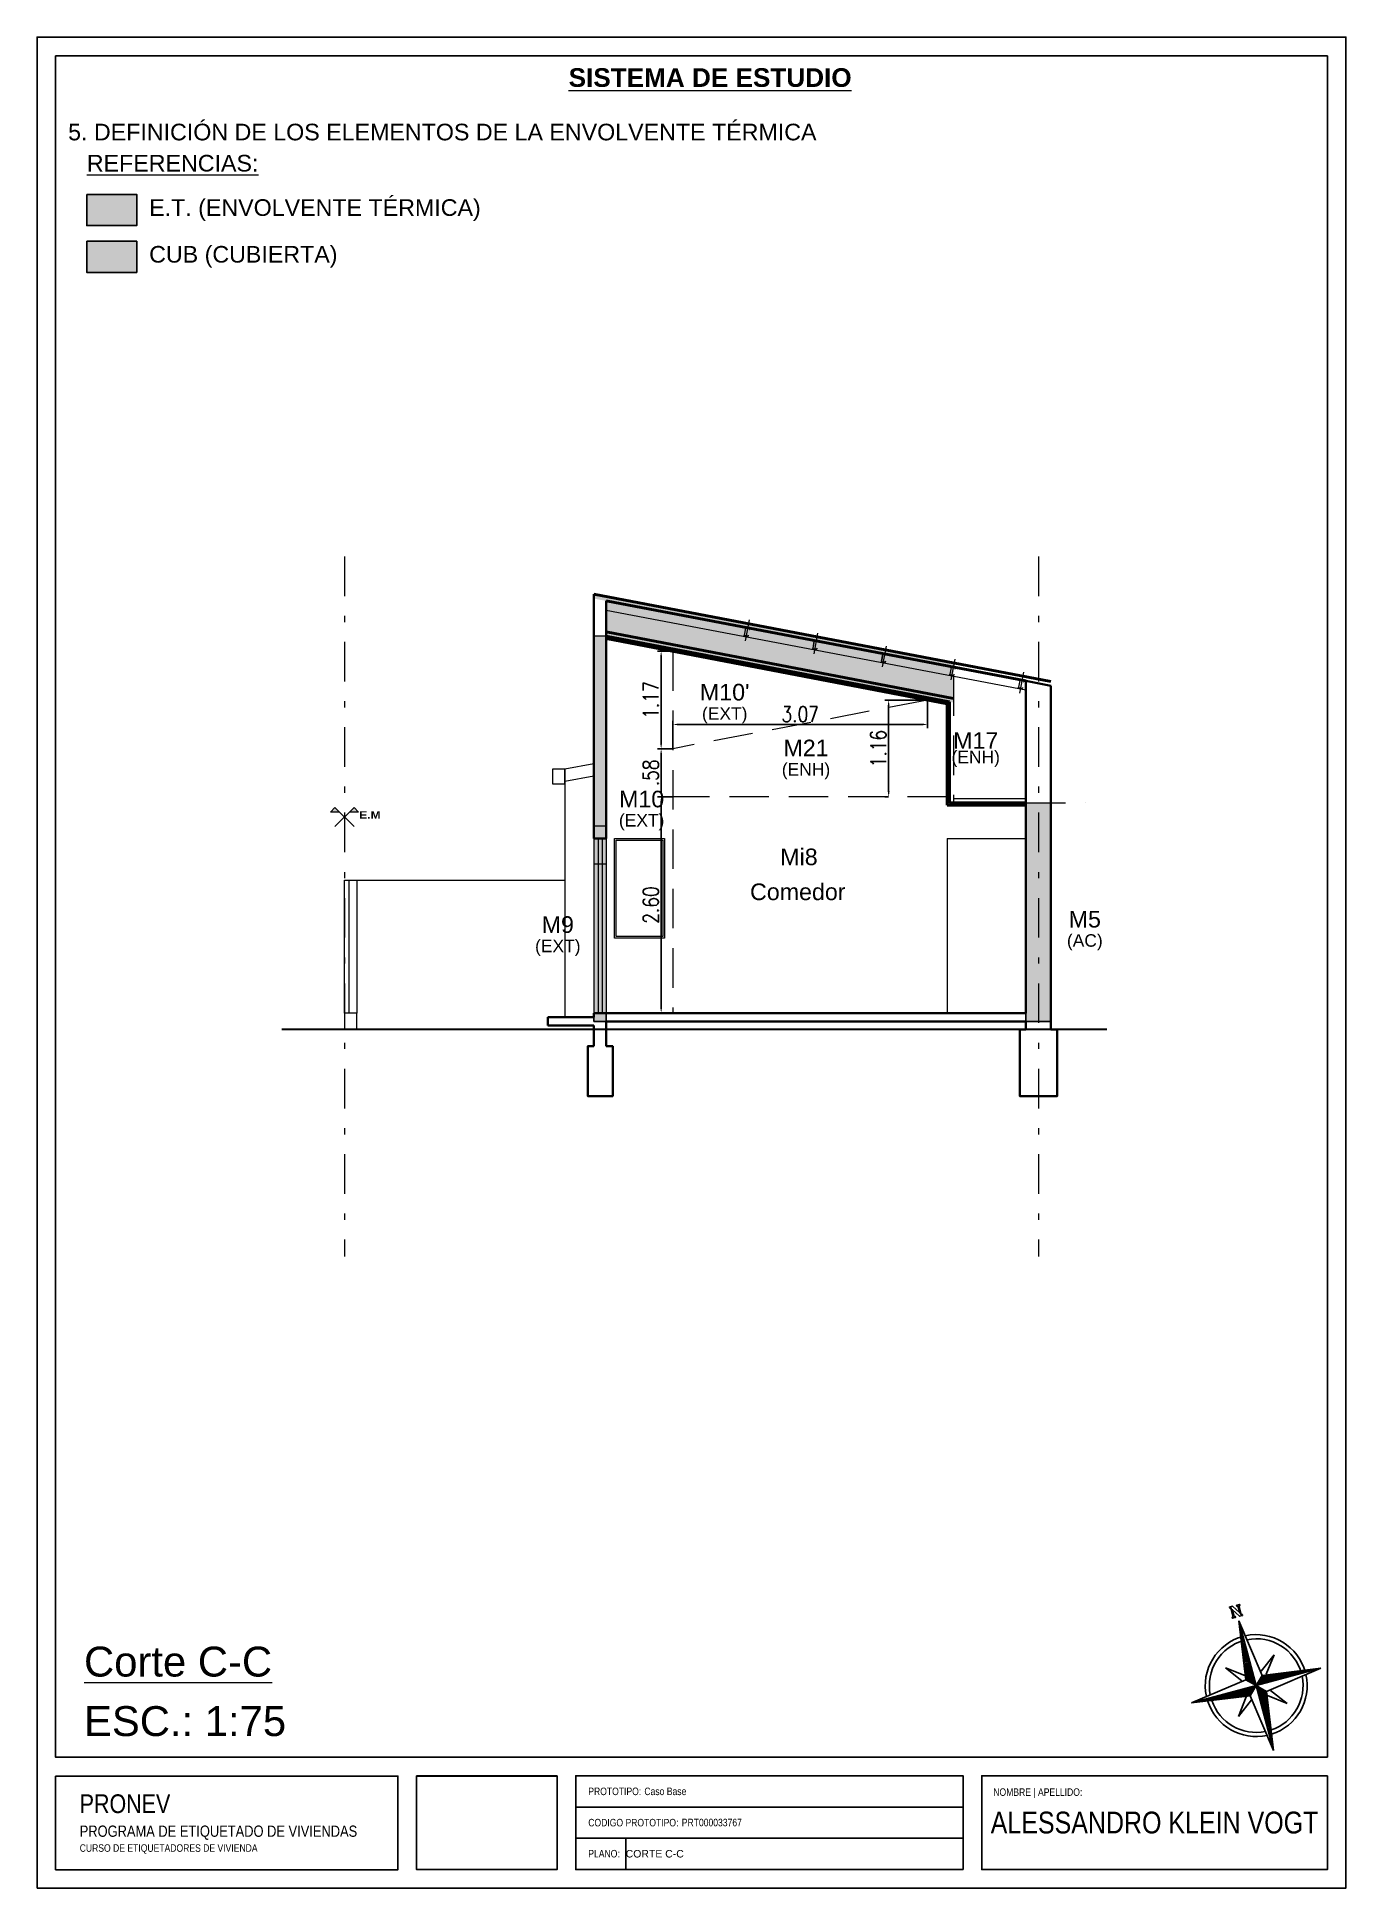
# Model space of a CAD drawing. Header units: millimetres. Extents: x 2761 to 3221, y 1635 to 1962.
# Drawn here: x 2967.78 to 2988.78, y 1773.07 to 1802.77 of the extents above; entities that cross this region are included whole.
import ezdxf
from ezdxf.enums import TextEntityAlignment as Align

# ---------------------------------------------------------------- set-up
doc = ezdxf.new("R2010")
doc.units = ezdxf.units.MM
doc.linetypes.add('DASHDOT', pattern=[25.4, 12.7, -6.35, 0, -6.35])
doc.linetypes.add('DASHED', pattern=[19.05, 12.7, -6.35])
doc.layers.get('Defpoints').update_dxf_attribs({"lineweight": 5})
for name, color, linetype, lineweight in [('Aberturas', 239, 'Continuous', 18), ('Cotas', 8, 'Continuous', 15), ('Detalles', 3, 'Continuous', 15), ('Ejes', 3, 'DASHDOT', 13), ('Muros', 6, 'Continuous', 50), ('Muros de la envolvente térmica', 5, 'Continuous', 15), ('Textos', 3, 'Continuous', 9), ('Vistas', 1, 'Continuous', 20)]:
    doc.layers.add(name, color=color, linetype=linetype, lineweight=lineweight)
doc.layers.add('Cubiertas de la envolvente térmica', color=7, linetype='Continuous', lineweight=15, true_color=0xe69138)
doc.layers.add('No View', color=70, linetype='Continuous', plot=False)
doc.styles.add('cotas', font='romans.shx', dxfattribs={"width": 0.8})
doc.styles.get("Standard").update_dxf_attribs({"font": 'arial.ttf'})
doc.dimstyles.new('Esc 1-75', dxfattribs={"dimtxt": 0.25, "dimasz": 0.09, "dimexe": 0.06, "dimexo": 0, "dimgap": 0.04, "dimtad": 1, "dimlfac": 0.75, "dimzin": 4, "dimdsep": 46, "dimtxsty": 'cotas', "dimcen": 2.5, "dimclrd": 7, "dimclre": 7, "dimclrt": 256, "dimaunit": 1, "dimadec": 0, "dimazin": 0, "dimtfac": 1, "dimtmove": 1, "dimatfit": 3, "dimfxl": 0.06, "dimarcsym": 0})
picture_1 = doc.add_image_def('image1.png', size_in_pixel=(356, 237))

msp = doc.modelspace()

# ---------------------------------------------------------------- texts
at = {"lineweight": 0, "insert": (2977.227, 1773.62), "char_height": 0.1202, "attachment_point": 4, "line_spacing_factor": 0.999934}
msp.add_mtext('{\\C7;CORTE C-C}', dxfattribs=at)
at = {"layer": 'Textos', "color": 7, "lineweight": 20}
for s, height, p in [("M10'", 0.2667, (2978.816, 1792.126)), ('(EXT)', 0.2, (2978.816, 1791.817)), ('M17', 0.2667, (2982.843, 1791.35)), ('M21', 0.2667, (2980.12, 1791.23)), ('(ENH)', 0.2, (2982.843, 1791.119)), ('(ENH)', 0.2, (2980.12, 1790.921)), ('M10', 0.2667, (2977.483, 1790.411)), ('(EXT)', 0.2, (2977.483, 1790.103)), ('Mi8', 0.2667, (2980.007, 1789.483)), ('M9', 0.2667, (2976.138, 1788.396)), ('M5', 0.2667, (2984.593, 1788.483)), ('(EXT)', 0.2, (2976.138, 1788.087)), ('(AC)', 0.2, (2984.593, 1788.175))]:
    msp.add_text(s, height=height, dxfattribs=at).set_placement(p, align=Align.CENTER)
at = {"layer": 'Textos', "color": 7}
for s, insert, char_height, width, attachment_point in [('{\\fArial|b1|i0|c0|p34;\\LSISTEMA DE ESTUDIO}', (2978.582, 1802.119), 0.3, 13.77599, 5), ('5. DEFINICIÓN DE LOS ELEMENTOS DE LA ENVOLVENTE TÉRMICA', (2968.282, 1801.245), 0.2667, 13.77599, 4), ('{\\LREFERENCIAS:}', (2968.582, 1800.745), 0.2667, 13.77599, 4), ('E.T. (ENVOLVENTE TÉRMICA)', (2969.582, 1799.995), 0.2667, 13.77599, 4), ('CUB (CUBIERTA)', (2969.582, 1799.245), 0.2667, 13.77599, 4), ('{\\LCorte C-C}', (2968.537, 1776.944), 0.48, 9.84104, 1), ('ESC.: 1:75', (2968.537, 1775.989), 0.48, 9.84104, 1)]:
    msp.add_mtext(s, dxfattribs=dict(at, insert=insert, char_height=char_height, width=width, attachment_point=attachment_point))
at = {"layer": 'Textos', "color": 9, "true_color": 0xc7c8ca, "insert": (2973.294, 1790.349), "char_height": 0.12, "width": 1.6878, "attachment_point": 3}
msp.add_mtext('{\\fArial Black|b0|i0|c0|p34;E.M}', dxfattribs=at)
at = {"layer": 'Textos', "color": 7, "lineweight": 20, "insert": (2980.754, 1789.189), "char_height": 0.26666, "width": 1.96718, "attachment_point": 3}
msp.add_mtext('{\\fArial|b0|i0|c0|p34;Comedor}', dxfattribs=at)

# ---------------------------------------------------------------- blocks, each defined once
blk = doc.blocks.new('PCF C N10')
at = {"color": 0}
for p, q in [((-0.025, 0.008), (-0.025, 0.092)), ((-0.023, 0.008), (-0.023, 0.092)), ((0.017, 0.1), (-0.017, 0.1)), ((0.017, 0.098), (-0.017, 0.098)), ((0.017, 0.002), (-0.017, 0.002)), ((0.017, 0), (-0.017, 0)), ((0.023, 0.085), (0.023, 0.092)), ((0.023, 0.085), (0.025, 0.085)), ((0.023, 0.008), (0.023, 0.015)), ((0.023, 0.015), (0.025, 0.015)), ((0.025, 0.085), (0.025, 0.092)), ((0.025, 0.008), (0.025, 0.015))]:
    blk.add_line(p, q, dxfattribs=at)
for centre, radius, start, end in [((-0.017, 0.092), 0.008, 90, 180), ((-0.017, 0.008), 0.008, 180, 270), ((-0.017, 0.092), 0.006, 90, 180), ((-0.017, 0.008), 0.006, 180, 270), ((0.017, 0.092), 0.008, 360, 90), ((0.017, 0.092), 0.006, 360, 90), ((0.017, 0.008), 0.008, 270, 360), ((0.017, 0.008), 0.006, 270, 360)]:
    blk.add_arc(centre, radius, start, end, dxfattribs=at)
blk = doc.blocks.new('*D319')
at = {"layer": 'Cotas', "color": 7, "lineweight": -2, "transparency": 16777216}
for p, q in [((2977.983, 1792.915), (2977.736, 1792.915)), ((2977.796, 1791.441), (2977.796, 1792.825)), ((2977.983, 1791.351), (2977.736, 1791.351))]:
    blk.add_line(p, q, dxfattribs=at)
at = {"layer": 'Cotas', "color": 7, "transparency": 16777216}
for points in [[(2977.781, 1792.825), (2977.811, 1792.825), (2977.796, 1792.915)], [(2977.781, 1791.441), (2977.811, 1791.441), (2977.796, 1791.351)]]:
    blk.add_solid(points, dxfattribs=at)
at = {"layer": 'Defpoints', "color": 0, "transparency": 16777216}
for p in [(2977.796, 1792.915), (2977.983, 1792.915), (2977.983, 1791.351)]:
    blk.add_point(p, dxfattribs=at)
at = {"layer": 'Cotas', "transparency": 16777216, "insert": (2977.631, 1792.133), "char_height": 0.25, "attachment_point": 5, "rotation": 90, "style": 'cotas'}
blk.add_mtext('1.17', dxfattribs=at)
blk = doc.blocks.new('*D320')
at = {"layer": 'Cotas', "color": 7, "lineweight": -2, "transparency": 16777216}
for p, q in [((2982.071, 1792.13), (2982.071, 1791.681)), ((2977.983, 1791.351), (2977.983, 1791.801)), ((2978.073, 1791.741), (2981.981, 1791.741))]:
    blk.add_line(p, q, dxfattribs=at)
at = {"layer": 'Cotas', "color": 7, "transparency": 16777216}
for points in [[(2978.073, 1791.756), (2978.073, 1791.726), (2977.983, 1791.741)], [(2981.981, 1791.756), (2981.981, 1791.726), (2982.071, 1791.741)]]:
    blk.add_solid(points, dxfattribs=at)
at = {"layer": 'Defpoints', "color": 0, "transparency": 16777216}
for p in [(2982.071, 1792.13), (2982.071, 1791.741), (2977.983, 1791.351)]:
    blk.add_point(p, dxfattribs=at)
at = {"layer": 'Cotas', "transparency": 16777216, "insert": (2980.027, 1791.906), "char_height": 0.25, "attachment_point": 5, "style": 'cotas'}
blk.add_mtext('3.07', dxfattribs=at)
blk = doc.blocks.new('Rotulo-PRONEV')
at = {"ltscale": 4}
for p, q in [((14.857, 1.299), (8.644, 1.299)), ((14.857, 0.801), (8.644, 0.801))]:
    blk.add_line(p, q, dxfattribs=at)
for points in [[(20.701, 2.099), (0.299, 2.099), (0.299, 29.398), (20.701, 29.398)], [(0.299, 1.797), (5.789, 1.797), (5.789, 0.294), (0.299, 0.294)], [(14.857, 0.296), (8.644, 0.296), (8.644, 1.8), (14.857, 1.8)], [(20.701, 1.8), (15.156, 1.8), (15.156, 0.296), (20.701, 0.296)]]:
    blk.add_lwpolyline(points, close=True, dxfattribs=at)
at = {"layer": 'No View'}
blk.add_line((9.444, 0.801), (9.444, 0.296), dxfattribs=at)
for points in [[(0, 0), (21, 0), (21, 29.7), (0, 29.7)], [(6.088, 1.793), (8.345, 1.793), (8.345, 0.298), (6.088, 0.298)]]:
    blk.add_lwpolyline(points, close=True, dxfattribs=at)
at = {"lineweight": 0, "insert": (0.685, 1.503), "char_height": 0.1803, "width": 5.63699, "attachment_point": 1, "line_spacing_factor": 0.999934}
blk.add_mtext('{\\fArial Narrow|b0|i0|c0|p34;\\H1.66667x;PRONEV\\P\\H0.6x;PROGRAMA DE ETIQUETADO DE VIVIENDAS \\P\\H0.66667x;CURSO DE ETIQUETADORES DE VIVIENDA}', dxfattribs=at)
at = {"lineweight": 0, "line_spacing_factor": 0.999934}
for s, insert, char_height, attachment_point in [('{\\fArial Narrow|b0|i0|c0|p34;PROTOTIPO:}', (8.844, 1.55), 0.1202, 4), ('{\\fArial Narrow|b0|i0|c0|p34;Caso Base}', (9.744, 1.55), 0.1202, 4), ('{\\fArial Narrow|b0|i0|c0|p34;NOMBRE | APELLIDO:}', (15.342, 1.599), 0.1202, 1), ('{\\fArial Narrow|b0|i0|c0|p34;ALESSANDRO KLEIN VOGT}', (17.929, 1.048), 0.35, 5), ('{\\fArial Narrow|b0|i0|c0|p34;CODIGO PROTOTIPO}:', (8.844, 1.048), 0.1202, 4), ('{\\fArial Narrow|b0|i0|c0|p34;PRT000033767}', (10.344, 1.05), 0.1202, 4), ('{\\fArial Narrow|b0|i0|c0|p34;PLANO}:', (8.844, 0.55), 0.1202, 4)]:
    blk.add_mtext(s, dxfattribs=dict(at, insert=insert, char_height=char_height, attachment_point=attachment_point))
image = blk.add_image(picture_1, insert=(6.088, 0.298), size_in_units=(2.257, 1.502))
image.dxf.flags = 7
blk = doc.blocks.new('*X5')
at = {"color": 0, "linetype": 'ByBlock'}
for p, q in [((-217.53, 160.5), (-217.53, 160.5)), ((-217.52, 160.498), (-217.52, 160.5)), ((-217.51, 160.497), (-217.51, 160.5)), ((-217.5, 160.496), (-217.5, 160.5)), ((-217.49, 160.494), (-217.49, 160.5)), ((-217.48, 160.493), (-217.48, 160.5)), ((-217.47, 160.491), (-217.47, 160.5)), ((-217.46, 160.49), (-217.46, 160.5)), ((-217.45, 160.488), (-217.45, 160.5)), ((-217.44, 160.487), (-217.44, 160.5)), ((-217.43, 160.486), (-217.43, 160.5)), ((-217.42, 160.484), (-217.42, 160.5)), ((-217.41, 160.483), (-217.41, 160.5)), ((-217.4, 160.481), (-217.4, 160.5)), ((-217.39, 160.48), (-217.39, 160.5)), ((-217.38, 160.478), (-217.38, 160.5)), ((-217.37, 160.477), (-217.37, 160.5)), ((-217.36, 160.476), (-217.36, 160.5)), ((-217.35, 160.474), (-217.35, 160.5)), ((-217.34, 160.473), (-217.34, 160.5)), ((-217.33, 160.471), (-217.33, 160.5)), ((-217.32, 160.47), (-217.32, 160.5)), ((-217.31, 160.468), (-217.31, 160.5)), ((-217.3, 160.467), (-217.3, 160.5)), ((-217.29, 160.466), (-217.29, 160.5)), ((-217.28, 160.464), (-217.28, 160.5)), ((-217.27, 160.463), (-217.27, 160.5)), ((-217.26, 160.461), (-217.26, 160.5)), ((-217.25, 160.46), (-217.25, 160.5)), ((-217.24, 160.458), (-217.24, 160.5)), ((-217.23, 160.457), (-217.23, 160.5)), ((-217.22, 160.456), (-217.22, 160.5)), ((-217.21, 160.454), (-217.21, 160.5)), ((-217.2, 160.453), (-217.2, 160.5)), ((-217.19, 160.451), (-217.19, 160.5)), ((-217.18, 160.45), (-217.18, 160.5)), ((-217.17, 160.448), (-217.17, 160.5)), ((-217.16, 160.447), (-217.16, 160.5)), ((-217.15, 160.446), (-217.15, 160.5)), ((-217.14, 160.444), (-217.14, 160.5)), ((-217.13, 160.443), (-217.13, 160.5)), ((-217.12, 160.441), (-217.12, 160.5)), ((-217.11, 160.44), (-217.11, 160.5)), ((-217.1, 160.438), (-217.1, 160.5)), ((-217.09, 160.441), (-217.09, 160.5)), ((-217.08, 160.451), (-217.08, 160.5)), ((-217.07, 160.461), (-217.07, 160.5)), ((-217.06, 160.471), (-217.06, 160.5)), ((-217.05, 160.481), (-217.05, 160.5)), ((-217.04, 160.491), (-217.04, 160.5))]:
    blk.add_line(p, q, dxfattribs=at)
blk = doc.blocks.new('Sbpln014')
at = {"color": 0, "linetype": 'ByBlock'}
for p, q in [((-0.156, 0.156), (0, 1.25)), ((0, 1.25), (0.156, 0.156)), ((0, 1.25), (0, 0)), ((-0.234, 0.156), (-0.469, 0.469)), ((-0.469, 0.469), (-0.156, 0.234)), ((0.156, 0.234), (0.469, 0.469)), ((0.469, 0.469), (0.234, 0.156)), ((-1.25, 0), (-0.156, 0.156)), ((-0.156, -0.156), (-1.25, 0)), ((0, 0), (-1.25, 0)), ((-0.156, 0.156), (0, 0)), ((-0.156, -0.156), (0, 0)), ((0, 0), (0.156, 0.156)), ((0, 0), (0.156, -0.156)), ((0, 0), (0, -1.25)), ((1.25, 0), (0, 0)), ((0.156, 0.156), (1.25, 0)), ((-0.469, -0.469), (-0.234, -0.156)), ((-0.156, -0.234), (-0.469, -0.469)), ((0, -1.25), (-0.156, -0.156)), ((0.156, -0.156), (0, -1.25)), ((1.25, 0), (0.156, -0.156)), ((0.469, -0.469), (0.156, -0.234)), ((0.234, -0.156), (0.469, -0.469))]:
    blk.add_line(p, q, dxfattribs=at)
blk.add_lwpolyline([(1.348, 0.064), (1.348, 0.044), (1.328, 0.044), (1.328, 0.103), (1.348, 0.103), (1.348, 0.083), (1.523, 0.083), (1.523, 0.103), (1.543, 0.103), (1.543, 0.044), (1.387, -0.053), (1.523, -0.053), (1.523, -0.034), (1.543, -0.034), (1.543, -0.092), (1.523, -0.092), (1.523, -0.073), (1.348, -0.073), (1.348, -0.092), (1.328, -0.092), (1.328, -0.034), (1.484, 0.064), (1.348, 0.064)], dxfattribs=at)
for radius, start, end in [(0.95, 92.5891, 177.4109), (0.873, 93.5464, 176.4536), (0.95, 0, 87.4109), (0.873, 0, 86.4536), (0.95, 182.5891, 267.4109), (0.873, 183.5464, 266.4536), (0.95, 270, 357.4109), (0.873, 270, 356.4536)]:
    blk.add_arc((0, 0), radius, start, end, dxfattribs=at)
for p, xscale, yscale, zscale, rotation in [((-401.25, -542.578), 2.499999999999996, 2.499999999999996, 2.499999999999996, 270), ((-542.578, 401.25), 2.5, 2.5, 2.5, 180), ((401.25, 542.578), 2.5, 2.5, 2.5, 90)]:
    blk.add_blockref('*X5', p, dxfattribs=dict(at, xscale=xscale, yscale=yscale, zscale=zscale, rotation=rotation))
at = {"color": 0, "linetype": 'ByBlock', "xscale": 2.5, "yscale": 2.5, "zscale": 2.5}
blk.add_blockref('*X5', (542.578, -401.25), dxfattribs=at)
blk = doc.blocks.new('*D376')
at = {"layer": 'Cotas', "color": 7, "lineweight": -2, "transparency": 16777216}
for p, q in [((2982.071, 1792.13), (2981.386, 1792.13)), ((2981.446, 1792.04), (2981.446, 1790.667)), ((2981.446, 1790.577), (2981.386, 1790.577))]:
    blk.add_line(p, q, dxfattribs=at)
at = {"layer": 'Cotas', "color": 7, "transparency": 16777216}
for points in [[(2981.431, 1792.04), (2981.461, 1792.04), (2981.446, 1792.13)], [(2981.431, 1790.667), (2981.461, 1790.667), (2981.446, 1790.577)]]:
    blk.add_solid(points, dxfattribs=at)
at = {"layer": 'Defpoints', "color": 0, "transparency": 16777216}
for p in [(2982.071, 1792.13), (2981.446, 1790.577), (2981.446, 1790.577)]:
    blk.add_point(p, dxfattribs=at)
at = {"layer": 'Cotas', "transparency": 16777216, "insert": (2981.281, 1791.354), "char_height": 0.25, "attachment_point": 5, "rotation": 90, "style": 'cotas'}
blk.add_mtext('1.16', dxfattribs=at)
blk = doc.blocks.new('*D377')
at = {"layer": 'Cotas', "color": 7, "lineweight": -2, "transparency": 16777216}
for p, q in [((2977.983, 1790.577), (2977.736, 1790.577)), ((2977.796, 1790.487), (2977.796, 1787.201)), ((2977.983, 1787.111), (2977.736, 1787.111))]:
    blk.add_line(p, q, dxfattribs=at)
at = {"layer": 'Cotas', "color": 7, "transparency": 16777216}
for points in [[(2977.781, 1790.487), (2977.811, 1790.487), (2977.796, 1790.577)], [(2977.781, 1787.201), (2977.811, 1787.201), (2977.796, 1787.111)]]:
    blk.add_solid(points, dxfattribs=at)
at = {"layer": 'Defpoints', "color": 0, "transparency": 16777216}
for p in [(2977.983, 1790.577), (2977.796, 1787.111), (2977.983, 1787.111)]:
    blk.add_point(p, dxfattribs=at)
at = {"layer": 'Cotas', "transparency": 16777216, "insert": (2977.631, 1788.844), "char_height": 0.25, "attachment_point": 5, "rotation": 90, "style": 'cotas'}
blk.add_mtext('2.60', dxfattribs=at)
blk = doc.blocks.new('*D382')
at = {"layer": 'Cotas', "color": 7, "lineweight": -2, "transparency": 16777216}
for p, q in [((2977.983, 1791.351), (2977.736, 1791.351)), ((2977.796, 1790.667), (2977.796, 1791.261)), ((2977.983, 1790.577), (2977.736, 1790.577))]:
    blk.add_line(p, q, dxfattribs=at)
at = {"layer": 'Cotas', "color": 7, "transparency": 16777216}
for points in [[(2977.781, 1791.261), (2977.811, 1791.261), (2977.796, 1791.351)], [(2977.781, 1790.667), (2977.811, 1790.667), (2977.796, 1790.577)]]:
    blk.add_solid(points, dxfattribs=at)
at = {"layer": 'Defpoints', "color": 0, "transparency": 16777216}
for p in [(2977.796, 1791.351), (2977.983, 1791.351), (2977.983, 1790.577)]:
    blk.add_point(p, dxfattribs=at)
at = {"layer": 'Cotas', "transparency": 16777216, "insert": (2977.631, 1790.964), "char_height": 0.25, "attachment_point": 5, "rotation": 90, "style": 'cotas'}
blk.add_mtext('.58', dxfattribs=at)

# ---------------------------------------------------------------- dimensions: what is measured, and where the dimension line sits
at = {"layer": 'Cotas', "color": 0}
for base, p1, p2, picture, middle in [((2977.796, 1792.915), (2977.983, 1791.351), (2977.983, 1792.915), '*D319', (2977.631, 1792.133)), ((2981.446, 1790.577), (2982.071, 1792.13), (2981.446, 1790.577), '*D376', (2981.281, 1791.354)), ((2977.796, 1791.351), (2977.983, 1790.577), (2977.983, 1791.351), '*D382', (2977.631, 1790.964)), ((2977.796, 1787.111), (2977.983, 1790.577), (2977.983, 1787.111), '*D377', (2977.631, 1788.844))]:
    dim = msp.add_linear_dim(base=base, p1=p1, p2=p2, angle=90, dimstyle='Esc 1-75', dxfattribs=at)
    dim.commit()
    dim.dimension.update_dxf_attribs({"geometry": picture, "text_midpoint": middle})
dim = msp.add_linear_dim(base=(2982.071, 1791.741), p1=(2977.983, 1791.351), p2=(2982.071, 1792.13), dimstyle='Esc 1-75', dxfattribs=at)
dim.commit()
dim.dimension.update_dxf_attribs({"geometry": '*D320', "text_midpoint": (2980.027, 1791.906)})

# ---------------------------------------------------------------- hatches: boundary and pattern name
at = {"layer": 'Cubiertas de la envolvente térmica', "lineweight": 20, "transparency": 33554559}
h = msp.add_hatch(color=256, dxfattribs=at)
h.dxf.hatch_style = 1
h.paths.add_polyline_path([(2969.382, 1798.995), (2969.382, 1799.495), (2968.582, 1799.495), (2968.582, 1798.995)])
h = msp.add_hatch(color=256, dxfattribs=at)
h.dxf.hatch_style = 1
h.paths.add_polyline_path([(2976.916, 1793.723), (2976.916, 1793.228), (2982.489, 1792.159), (2982.489, 1792.66)])
h.paths.add_polyline_path([(2976.729, 1793.826), (2976.716, 1793.761), (2976.916, 1793.723), (2982.489, 1792.66), (2982.489, 1792.728)])
h.paths.add_polyline_path([(2976.916, 1793.228), (2976.916, 1793.16), (2982.489, 1792.091), (2982.489, 1792.159)])
h.paths.add_polyline_path([(2976.916, 1793.16), (2976.916, 1793.12), (2982.383, 1792.07), (2982.383, 1792.111)])
h.paths.add_polyline_path([(2983.649, 1790.484), (2982.716, 1790.484), (2982.716, 1790.444), (2983.649, 1790.444)])
h.paths.add_polyline_path([(2982.716, 1790.484), (2982.423, 1790.484), (2982.383, 1790.484), (2982.383, 1790.444), (2982.716, 1790.444)])
at = {"layer": 'Muros de la envolvente térmica'}
h = msp.add_hatch(color=256, dxfattribs=at)
h.dxf.hatch_style = 1
h.paths.add_polyline_path([(2968.582, 1800.245), (2968.582, 1799.745), (2969.382, 1799.745), (2969.382, 1800.245)])
h = msp.add_hatch(dxfattribs=at)
h.set_pattern_fill('ANGLE', color=256, scale=1.3333)
h.set_pattern_definition([(0, (-842.864, -659.845), (0, 9.3131), [6.773164, -2.539937]), (90, (-842.864, -659.845), (-9.3131, 6e-16), [6.773164, -2.539937])])
h.paths.add_polyline_path([(2983.649, 1787.111), (2976.716, 1787.111), (2976.716, 1787.044), (2976.716, 1786.977), (2976.916, 1786.977), (2983.649, 1786.977)])
h.paths.add_polyline_path([(2984.049, 1790.484), (2983.649, 1790.484), (2983.649, 1787.111), (2983.649, 1786.977), (2984.049, 1786.977)])
h.paths.add_polyline_path([(2976.783, 1789.911), (2976.716, 1789.911), (2976.716, 1787.111), (2976.783, 1787.111)])
h.paths.add_polyline_path([(2976.849, 1789.911), (2976.783, 1789.911), (2976.783, 1787.111), (2976.849, 1787.111)])
h.paths.add_polyline_path([(2976.916, 1789.911), (2976.849, 1789.911), (2976.849, 1787.111), (2976.916, 1787.111)])
h.paths.add_polyline_path([(2976.916, 1793.16), (2976.716, 1793.16), (2976.716, 1790.111), (2976.916, 1790.111)])
h.paths.add_polyline_path([(2976.916, 1790.111), (2976.716, 1790.111), (2976.716, 1789.911), (2976.916, 1789.911)])
h.paths.add_polyline_path([(2983.649, 1790.484), (2982.716, 1790.484), (2982.716, 1790.444), (2983.649, 1790.444)])
h.paths.add_polyline_path([(2982.716, 1790.484), (2982.423, 1790.484), (2982.383, 1790.484), (2982.383, 1790.444), (2982.716, 1790.444)])
h.paths.add_polyline_path([(2982.423, 1792.104), (2982.383, 1792.111), (2982.383, 1790.484), (2982.423, 1790.484)])
h.paths.add_polyline_path([(2976.916, 1793.16), (2976.916, 1793.12), (2982.383, 1792.07), (2982.383, 1792.111)])
h = msp.add_hatch(color=256, dxfattribs=at)
h.dxf.hatch_style = 1
h.paths.add_polyline_path([(2982.423, 1792.104), (2982.383, 1792.111), (2982.383, 1790.484), (2982.423, 1790.484)])
h.paths.add_polyline_path([(2984.049, 1790.484), (2983.649, 1790.484), (2983.649, 1787.111), (2983.649, 1786.977), (2984.049, 1786.977)])
h.paths.add_polyline_path([(2976.916, 1793.16), (2976.716, 1793.16), (2976.716, 1790.111), (2976.916, 1790.111)])
h.paths.add_polyline_path([(2976.916, 1790.111), (2976.716, 1790.111), (2976.716, 1789.911), (2976.916, 1789.911)])
h.paths.add_polyline_path([(2976.783, 1789.911), (2976.716, 1789.911), (2976.716, 1787.111), (2976.783, 1787.111)])
h.paths.add_polyline_path([(2976.849, 1789.911), (2976.783, 1789.911), (2976.783, 1787.111), (2976.849, 1787.111)])
h.paths.add_polyline_path([(2976.916, 1789.911), (2976.849, 1789.911), (2976.849, 1787.111), (2976.916, 1787.111)])
h.paths.add_polyline_path([(2976.916, 1787.111), (2976.716, 1787.111), (2976.716, 1787.044), (2976.716, 1786.977), (2976.916, 1786.977)])
at = {"layer": 'Textos', "true_color": 0xc7c8ca}
h = msp.add_hatch(color=9, dxfattribs=at)
h.paths.add_polyline_path([(2972.563, 1790.41), (2972.491, 1790.336), (2972.636, 1790.336)])
h.paths.add_polyline_path([(2972.87, 1790.41), (2972.796, 1790.336), (2972.941, 1790.336)])

# ---------------------------------------------------------------- linework, layer by layer
at = {"layer": 'Aberturas', "color": 9, "lineweight": 20, "true_color": 0xc7c8ca}
for p, q in [((2976.716, 1789.911), (2976.716, 1787.111)), ((2976.783, 1789.911), (2976.783, 1787.111)), ((2976.849, 1789.911), (2976.849, 1787.111)), ((2976.916, 1789.911), (2976.916, 1787.111))]:
    msp.add_line(p, q, dxfattribs=at)
for points in [[(2977.05, 1789.911), (2977.85, 1789.911), (2977.85, 1788.311), (2977.05, 1788.311)], [(2977.077, 1789.884), (2977.823, 1789.884), (2977.823, 1788.337), (2977.077, 1788.337)]]:
    msp.add_lwpolyline(points, close=True, dxfattribs=at)
at = {"layer": 'Detalles', "color": 9, "lineweight": 20, "true_color": 0xc7c8ca}
for p, q in [((2976.916, 1793.577), (2983.649, 1792.295)), ((2979.206, 1793.418), (2979.143, 1793.083)), ((2980.307, 1793.208), (2980.243, 1792.874)), ((2981.407, 1792.999), (2981.344, 1792.664)), ((2982.508, 1792.789), (2982.444, 1792.455)), ((2983.608, 1792.579), (2983.544, 1792.245)), ((2982.489, 1790.551), (2983.649, 1790.551))]:
    msp.add_line(p, q, dxfattribs=at)
msp.add_lwpolyline([(2976.716, 1789.911), (2976.916, 1789.911), (2976.916, 1790.111), (2976.716, 1790.111)], close=True, dxfattribs=at)
at = {"layer": 'Ejes', "color": 9, "ltscale": 0.05, "true_color": 0xc7c8ca}
for p, q in [((2972.716, 1794.436), (2972.716, 1783.203)), ((2983.85, 1794.436), (2983.85, 1783.203))]:
    msp.add_line(p, q, dxfattribs=at)
at = {"layer": 'Ejes', "color": 18, "linetype": 'DASHED', "ltscale": 0.05, "true_color": 0x000000}
for p, q in [((2977.983, 1792.915), (2977.983, 1787.111)), ((2982.489, 1792.516), (2982.489, 1790.484)), ((2982.071, 1792.13), (2977.983, 1791.351)), ((2982.383, 1790.577), (2977.983, 1790.577)), ((2983.649, 1790.484), (2984.604, 1790.484))]:
    msp.add_line(p, q, dxfattribs=at)
at = {"layer": 'Muros', "color": 9, "lineweight": 35, "true_color": 0xc7c8ca}
for p, q in [((2976.716, 1793.829), (2976.716, 1789.911)), ((2976.916, 1793.723), (2976.916, 1789.911)), ((2983.649, 1792.439), (2983.649, 1787.111)), ((2983.649, 1792.439), (2984.049, 1792.363)), ((2984.049, 1792.363), (2984.049, 1786.844)), ((2983.649, 1787.111), (2976.716, 1787.111)), ((2976.716, 1787.111), (2976.716, 1787.044)), ((2976.716, 1787.044), (2975.98, 1787.044)), ((2975.98, 1787.044), (2975.98, 1786.911)), ((2975.98, 1786.911), (2976.716, 1786.911)), ((2976.716, 1786.911), (2976.716, 1786.577)), ((2983.649, 1786.977), (2976.916, 1786.977)), ((2976.916, 1786.977), (2976.916, 1786.577)), ((2983.649, 1786.977), (2983.649, 1786.844))]:
    msp.add_line(p, q, dxfattribs=at)
at = {"layer": 'Muros', "color": 9, "true_color": 0xc7c8ca}
for p, q in [((2976.716, 1793.829), (2984.049, 1792.431)), ((2976.916, 1793.723), (2983.649, 1792.439)), ((2976.916, 1793.228), (2982.489, 1792.159)), ((2976.916, 1793.16), (2982.423, 1792.104)), ((2976.916, 1793.12), (2982.383, 1792.07)), ((2982.383, 1792.111), (2982.383, 1790.444)), ((2982.423, 1792.104), (2982.423, 1790.484)), ((2982.383, 1790.444), (2983.649, 1790.444)), ((2982.423, 1790.484), (2983.649, 1790.484))]:
    msp.add_line(p, q, dxfattribs=at)
at = {"layer": 'Muros', "color": 9, "lineweight": 35, "true_color": 0xc7c8ca}
for points in [[(2976.916, 1789.911), (2976.716, 1789.911)], [(2983.649, 1786.844), (2983.55, 1786.844), (2983.55, 1785.777), (2984.15, 1785.777), (2984.15, 1786.844), (2984.049, 1786.844)], [(2976.716, 1786.577), (2976.619, 1786.577), (2976.619, 1785.777), (2977.019, 1785.777), (2977.019, 1786.577), (2976.916, 1786.577)]]:
    msp.add_lwpolyline(points, dxfattribs=at)
at = {"layer": 'Muros de la envolvente térmica'}
for p, q in [((2976.916, 1793.16), (2976.716, 1793.16)), ((2982.423, 1790.484), (2982.383, 1790.484))]:
    msp.add_line(p, q, dxfattribs=at)
at = {"layer": 'No View'}
for p, q in [((2982.071, 1792.13), (2977.983, 1792.915)), ((2976.916, 1786.977), (2976.916, 1787.111)), ((2983.649, 1786.977), (2983.649, 1787.111)), ((2976.716, 1786.977), (2976.716, 1787.044)), ((2976.916, 1786.977), (2976.716, 1786.977)), ((2983.649, 1786.977), (2984.049, 1786.977))]:
    msp.add_line(p, q, dxfattribs=at)
for points in [[(2968.582, 1800.245), (2969.382, 1800.245), (2969.382, 1799.745), (2968.582, 1799.745)], [(2968.582, 1799.495), (2969.382, 1799.495), (2969.382, 1798.995), (2968.582, 1798.995)]]:
    msp.add_lwpolyline(points, close=True, dxfattribs=at)
at = {"layer": 'Textos', "color": 9, "true_color": 0xc7c8ca}
for p, q in [((2972.563, 1790.41), (2972.491, 1790.336)), ((2972.636, 1790.336), (2972.491, 1790.336)), ((2972.563, 1790.41), (2972.87, 1790.102)), ((2972.563, 1790.102), (2972.87, 1790.41)), ((2972.941, 1790.336), (2972.796, 1790.336)), ((2972.87, 1790.41), (2972.941, 1790.336))]:
    msp.add_line(p, q, dxfattribs=at)
at = {"layer": 'Vistas', "color": 9, "lineweight": 20, "true_color": 0xc7c8ca}
for p, q in [((2976.716, 1791.11), (2976.25, 1791.021)), ((2976.25, 1791.021), (2976.25, 1787.044)), ((2976.716, 1790.913), (2976.25, 1790.824)), ((2982.383, 1789.911), (2982.383, 1787.111)), ((2982.383, 1789.911), (2983.649, 1789.911)), ((2972.915, 1789.244), (2976.25, 1789.244))]:
    msp.add_line(p, q, dxfattribs=at)
at = {"layer": 'Vistas', "color": 9, "lineweight": 30, "true_color": 0xc7c8ca}
msp.add_line((2984.949, 1786.844), (2971.712, 1786.844), dxfattribs=at)
at = {"layer": 'Vistas', "color": 9, "lineweight": 20, "true_color": 0xc7c8ca}
for points in [[(2976.25, 1791.021), (2976.053, 1791.021), (2976.053, 1790.786), (2976.25, 1790.786)], [(2972.716, 1789.244), (2972.783, 1789.244), (2972.783, 1787.111), (2972.716, 1787.111)], [(2972.716, 1789.244), (2972.915, 1789.244), (2972.915, 1787.111), (2972.716, 1787.111)], [(2972.915, 1787.111), (2972.715, 1787.111), (2972.715, 1786.844), (2972.915, 1786.844)]]:
    msp.add_lwpolyline(points, close=True, dxfattribs=at)

# ---------------------------------------------------------------- block references
msp.add_blockref('Rotulo-PRONEV', (2967.783, 1773.071))
at = {"color": 9, "ltscale": 0.7, "true_color": 0xc7c8ca, "xscale": 0.8605317641614497, "yscale": 0.8605317641614497, "zscale": 0.8605317641614497, "rotation": 105.0000000000084}
msp.add_blockref('Sbpln014', (2987.343, 1776.319), dxfattribs=at)
at = {"layer": 'Detalles', "color": 9, "lineweight": 20, "true_color": 0xc7c8ca, "xscale": -1.3333, "yscale": 1.3333, "zscale": 1.3333, "rotation": 169.2096655938015}
for p in [(2979.182, 1793.29), (2980.283, 1793.08), (2981.383, 1792.871), (2982.483, 1792.661), (2983.584, 1792.452)]:
    msp.add_blockref('PCF C N10', p, dxfattribs=at)

msp.set_redraw_order([(e.dxf.handle, doc.entitydb.next_handle()) for e in msp.query("TEXT MTEXT ATTDEF DIMENSION ARC_DIMENSION")])  # texts and dimensions are drawn at this point

doc.saveas('drawing.dxf')
